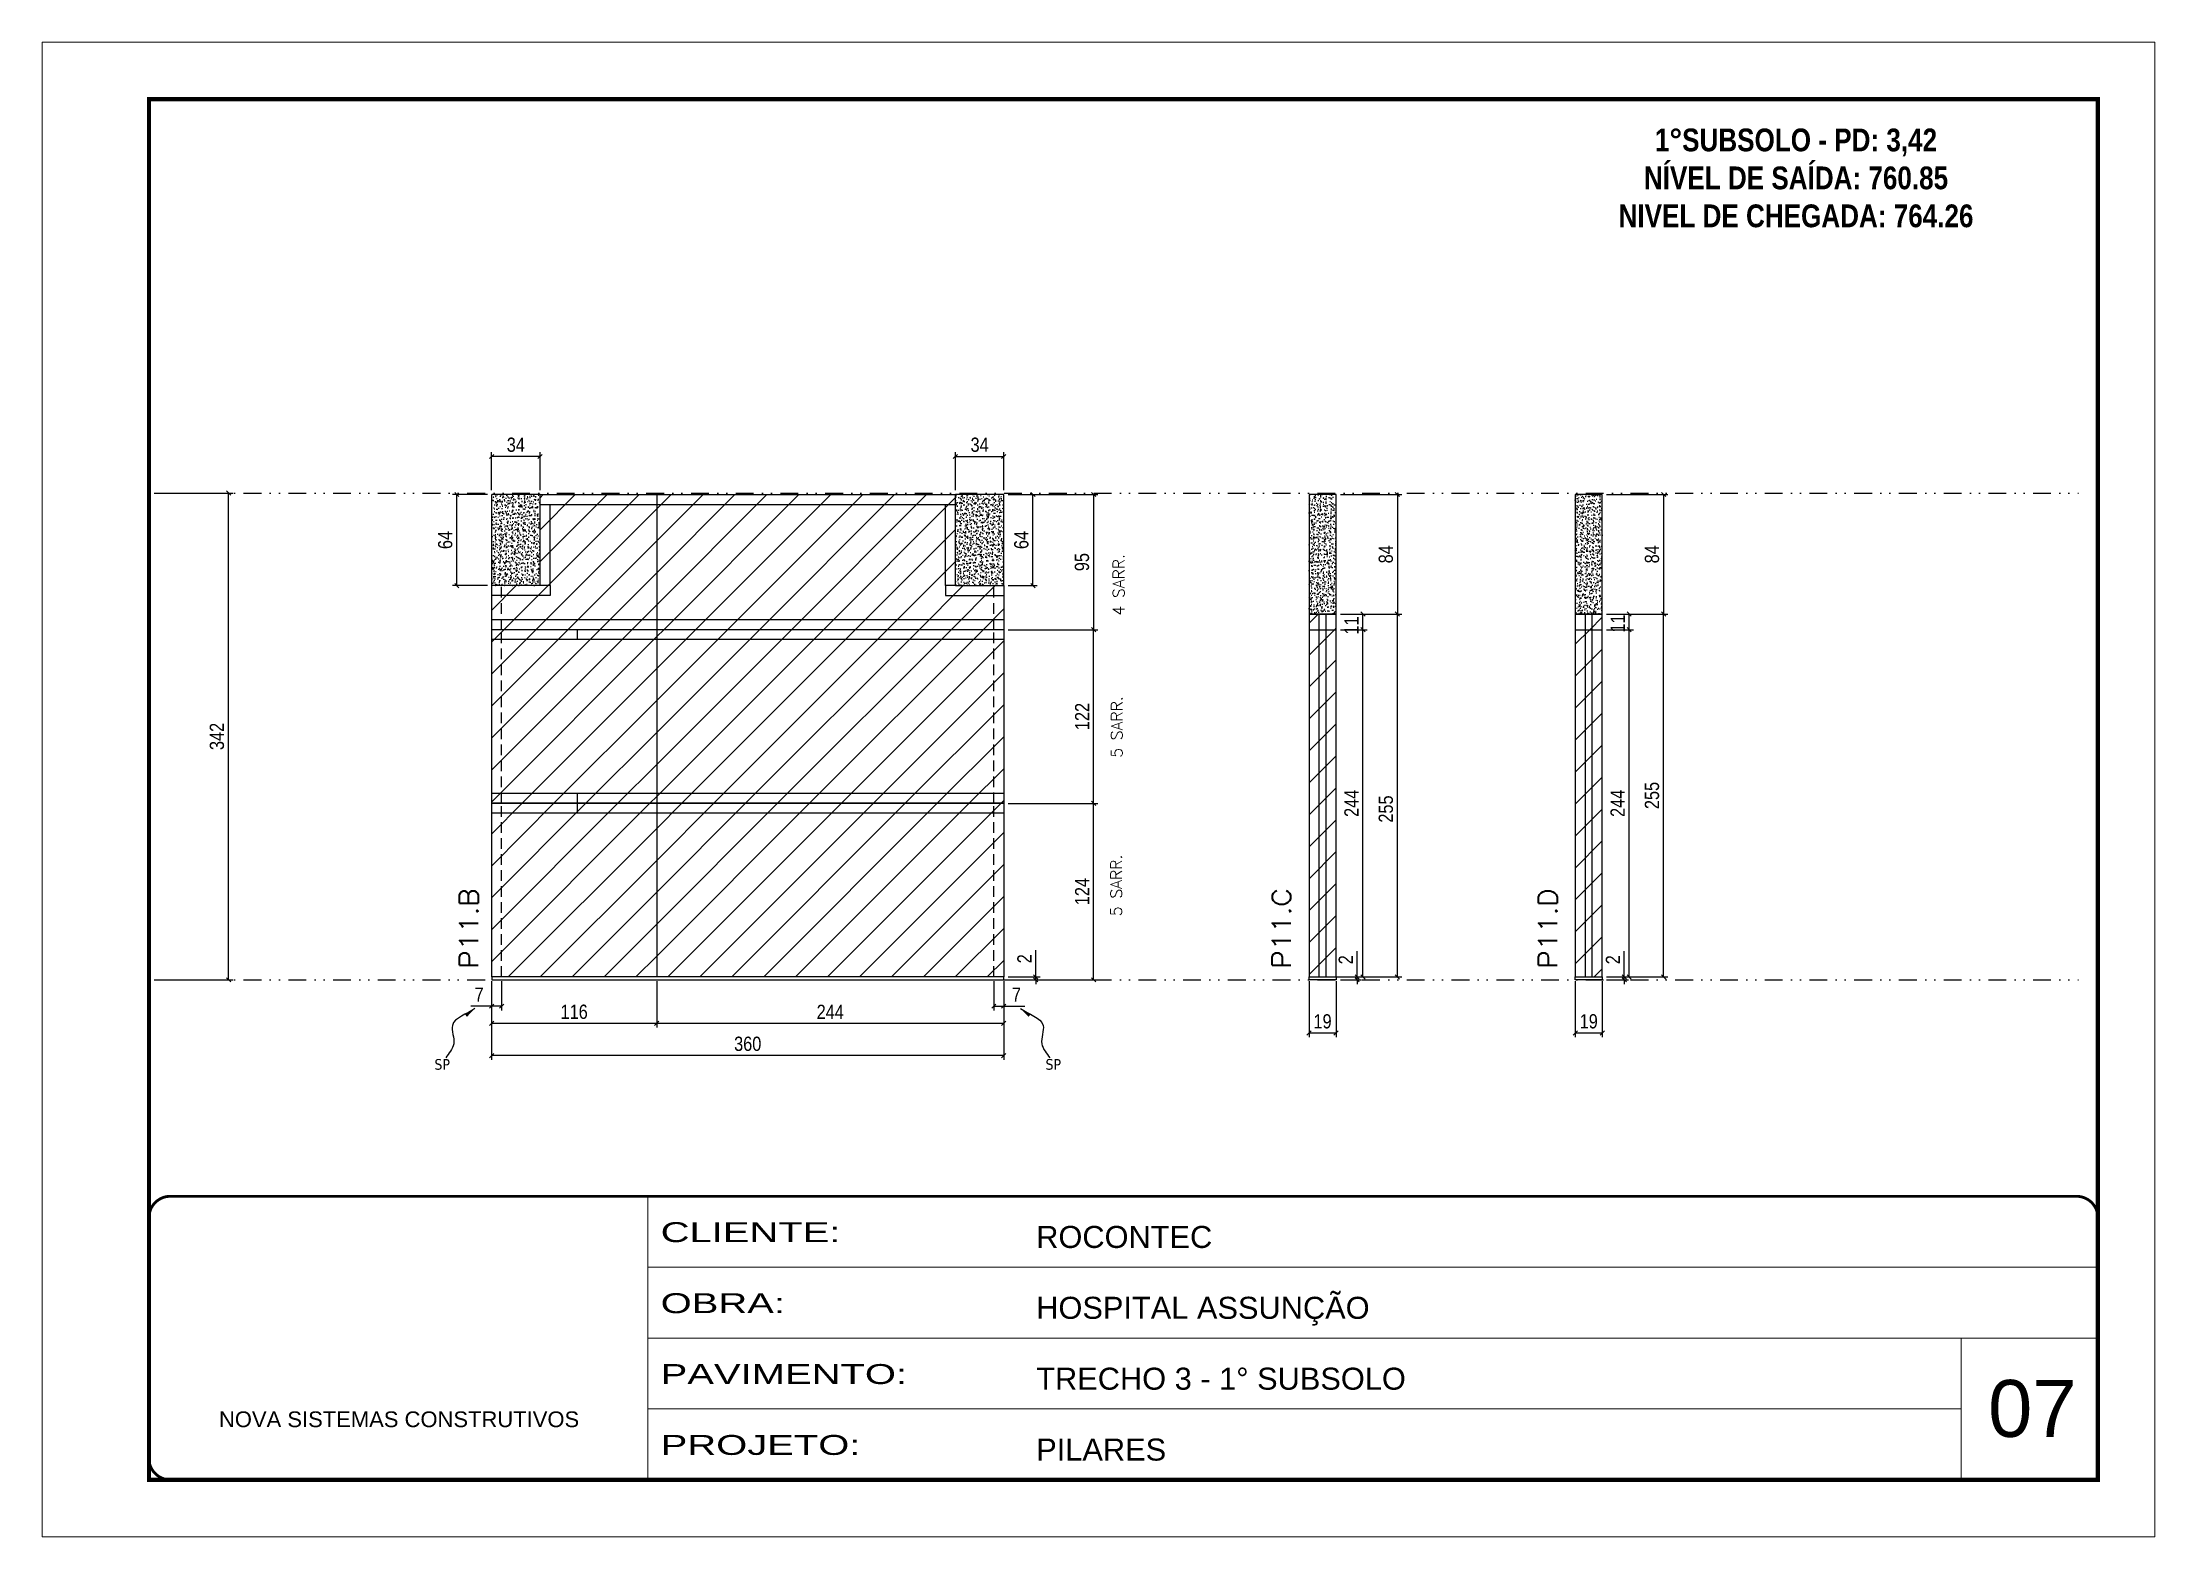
# Model space of a CAD drawing. Extents: x 2102 to 8383, y -13264 to 2718.
# Drawn here: x 5286 to 6771, y 519 to 1569 of the extents above; entities that cross this region are included whole.
import ezdxf

# ---------------------------------------------------------------- set-up
doc = ezdxf.new("R2010")
doc.units = 0
for name, pattern in [('CONTINUO', [0]), ('DASHED', [0.75, 0.5, -0.25]), ('DIVIDE2', [0.625, 0.25, -0.125, 0, -0.125, 0, -0.125]), ('HIDDEN', [0.375, 0.25, -0.125])]:
    doc.linetypes.add(name, pattern=pattern)
for name, color, linetype, lineweight in [('CARIMBO', 255, 'Continuous', 9), ('Folhas', 255, 'Continuous', 9), ('Hachura', 251, 'Continuous', 9), ('SARRAFO DE PRESSAO', 251, 'DASHED', 9), ('Texto Seção', 7, 'Continuous', 15)]:
    doc.layers.add(name, color=color, linetype=linetype, lineweight=lineweight)
for name, color, linetype in [('COTA', 241, 'Continuous'), ('cotas', 4, 'Continuous'), ('NOMENCLATURA', 7, 'Continuous'), ('Nível', 160, 'Continuous'), ('Painéis', 200, 'Continuous'), ('SARR_2.2x7', 40, 'Continuous'), ('Sarrafo de Pressão', 42, 'HIDDEN'), ('texto', 7, 'Continuous')]:
    doc.layers.add(name, color=color, linetype=linetype)
doc.styles.add('ARIAL', font='arial.ttf')
doc.styles.add('COTA TECNICA', font='techl___.ttf', dxfattribs={"height": 10})
doc.styles.add('COTA TECNICA-50', font='techl___.ttf', dxfattribs={"height": 10})
doc.styles.add('REGUA-120', font='ROMANS.shx', dxfattribs={"height": 15})
doc.styles.add('ROMANC', font='techb___.ttf', dxfattribs={"height": 2.5})
doc.styles.add('ROMANS', font='romans.shx')
doc.styles.get("Standard").update_dxf_attribs({"font": 'arial.ttf'})
doc.styles.add('Tecnologia', font='')
doc.styles.get('Tecnologia').set_extended_font_data('Forgotten Futurist')
doc.dimstyles.new('COTA PAINEL-50', dxfattribs={"dimtxt": 10, "dimasz": 3, "dimexe": 3, "dimexo": 3, "dimgap": 3, "dimtad": 1, "dimdec": 1, "dimzin": 12, "dimdsep": 46, "dimtxsty": 'COTA TECNICA-50', "dimblk1": 'OBLIQUE', "dimblk2": 'OBLIQUE', "dimsah": 1, "dimcen": 0.9, "dimclrd": 4, "dimclre": 4, "dimclrt": 240, "dimadec": 1, "dimazin": 3, "dimtfac": 1, "dimtdec": 1, "dimtmove": 0, "dimatfit": 3, "dimfxl": 1, "dimtolj": 1, "dimtzin": 12, "dimarcsym": 0})
doc.dimstyles.new('PAINEL', dxfattribs={"dimtxt": 10, "dimasz": 3, "dimexe": 3, "dimexo": 3, "dimgap": 3, "dimtad": 1, "dimdec": 1, "dimzin": 12, "dimdsep": 46, "dimtxsty": 'COTA TECNICA', "dimblk1": 'OBLIQUE', "dimblk2": 'OBLIQUE', "dimsah": 1, "dimcen": 0.9, "dimclrd": 4, "dimclre": 4, "dimclrt": 240, "dimadec": 1, "dimazin": 3, "dimtfac": 1, "dimtdec": 1, "dimtmove": 0, "dimatfit": 3, "dimfxl": 1, "dimtolj": 1, "dimtzin": 12, "dimarcsym": 0})
doc.dimstyles.get("Standard").update_dxf_attribs({"dimtxt": 0.18, "dimasz": 0.18, "dimexe": 0.18, "dimexo": 0.0625, "dimgap": 0.09, "dimtad": 0, "dimtih": 1, "dimtoh": 1, "dimdec": 4, "dimzin": 0, "dimdsep": 46, "dimtxsty": 'Standard', "dimcen": 0.09, "dimadec": 0, "dimazin": 0, "dimtfac": 1, "dimtdec": 4, "dimtofl": 0, "dimtmove": 0, "dimatfit": 3, "dimfxl": 1, "dimtolj": 1, "dimtzin": 0, "dimarcsym": 0})
pattern_1 = [(45, (-126918.716, -32522.603), (-11.2253202, 11.2253202), [])]
pattern_2 = [(50, (-126932.216, -32527.6026), (5.46554007, -0.47817257), [0.5715, -6.2865]), (355, (-126932.216, -32527.6026), (-1.05730264, 5.73170536), [0.4572, -5.02921753]), (100.4514447, (-126931.7604, -32527.6424), (4.40823741, 5.25353256), [0.48570026, -5.34270734]), (46.1842, (-126932.216, -32526.0786), (8.13237123, -1.26126984), [0.85725, -9.42975]), (96.6355576, (-126931.538, -32526.184), (7.122124, 7.42278374), [0.7285507, -8.01406824]), (351.184151, (-126932.216, -32526.079), (7.122124, 7.42278374), [0.685799, -7.54379196]), (21, (-126931.454, -32526.4596), (4.54843174, -3.06795595), [0.5715, -6.2865]), (326, (-126931.454, -32526.4596), (1.85406085, 5.52563898), [0.4572, -5.0292]), (71.451445, (-126931.075, -32526.715), (6.40249258, 2.45768307), [0.48570026, -5.34269813]), (37.5, (-126932.2158, -32527.6026), (0.092658098, 2.536651166), [0, -4.96824, 0, -5.1054, 0, -5.04825]), (7.5, (-126932.2158, -32527.6026), (2.004589875, 3.005417245), [0, -2.91084, 0, -4.85394, 0, -1.92405]), (327.5, (-126933.915, -32527.6026), (4.067717855, -0.17186232), [0, -1.905, 0, -5.9436, 0, -7.8867]), (317.5, (-126934.677, -32527.6026), (4.44387544, 0.76279473), [0, -2.4765, 0, -3.94716, 0, -5.6007])]

msp = doc.modelspace()

# ---------------------------------------------------------------- texts
at = {"layer": 'CARIMBO', "style": 'ARIAL'}
msp.add_text('07', height=40, dxfattribs=at).set_placement((6653.64, 589.17))
at = {"layer": 'NOMENCLATURA', "color": 2, "insert": (6518.61, 1535.09), "char_height": 16, "attachment_point": 2, "style": 'ROMANC'}
msp.add_mtext_dynamic_manual_height_columns('\\P1°SUBSOLO - PD: 3,42\\PNÍVEL DE SAÍDA: 760.85\\PNIVEL DE CHEGADA: 764.26', width=300.2766, gutter_width=1, heights=[0], dxfattribs=at)
at = {"layer": 'texto', "color": 0, "char_height": 7.5, "attachment_point": 5}
for insert in [(5566.94, 850.82), (5996.5, 850.82)]:
    msp.add_mtext('{\\fTahoma|b0|i0|c0|p34;\\C4;SP}', dxfattribs=dict(at, insert=insert))
at = {"layer": 'Texto Seção', "linetype": 'Continuous', "style": 'ROMANS'}
for s, p in [('4 SARR.', (6046.45, 1166.25)), ('5 SARR.', (6045.14, 1066.34)), ('5 SARR.', (6044.73, 955.02))]:
    msp.add_text(s, height=8, rotation=90, dxfattribs=at).set_placement(p)
at = {"layer": 'Texto Seção', "style": 'REGUA-120', "width": 1.1}
for s, p in [('P11.B', (5592.13, 918.21)), ('P11.C', (6163.48, 918.21)), ('P11.D', (6350.64, 918.21))]:
    msp.add_text(s, height=13, rotation=90, dxfattribs=at).set_placement(p)

# ---------------------------------------------------------------- blocks, each defined once
blk = doc.blocks.new('9999999999')
at = {"color": 30, "linetype": 'CONTINUO'}
for p, q in [((98564.6, 34230.2), (98564.6, 34429.4)), ((98564.6, 34379.6), (99584, 34379.6)), ((98564.6, 34329.8), (99488, 34329.8)), ((99584, 34329.8), (99488, 34329.8)), ((99488, 34329.8), (99488, 34230.2)), ((98564.6, 34280), (99488, 34280))]:
    blk.add_line(p, q, dxfattribs=at)
at = {"color": 30, "linetype": 'CONTINUO', "const_width": 2}
blk.add_lwpolyline([(99584, 34230.2), (99584, 34414.4, 0.414214), (99569, 34429.4), (98229, 34429.4, 0.414214), (98214, 34414.4), (98214, 34245.2, 0.414214), (98229, 34230.2), (99584, 34230.2)], format="xyb", dxfattribs=at)
at = {"layer": 'Folhas'}
blk.add_lwpolyline([(98139, 34190.2), (99624, 34190.2), (99624, 35240.2), (98139, 35240.2)], close=True, dxfattribs=at)
at = {"layer": 'Folhas', "color": 30, "const_width": 3}
blk.add_lwpolyline([(98214, 34230.2), (99584, 34230.2), (99584, 35200.2), (98214, 35200.2)], close=True, dxfattribs=at)
at = {"color": 7, "linetype": 'Continuous', "ltscale": 5, "style": 'ARIAL'}
for s, height, p in [('ROCONTEC', 15.48, (98837.7, 34393.1)), ('HOSPITAL ASSUNÇÃO', 15.483, (98837.7, 34343.3)), ('TRECHO 3 - 1° SUBSOLO', 15.483, (98837.7, 34293.5)), ('NOVA SISTEMAS CONSTRUTIVOS', 11.059, (98263.2, 34267.2)), ('PILARES', 15.48, (98837.7, 34243.7))]:
    blk.add_text(s, height=height, dxfattribs=at).set_placement(p)
at = {"layer": 'Folhas', "color": 7, "style": 'Tecnologia', "width": 1.5}
for s, p in [('CLIENTE:', (98573.7, 34397.2)), ('OBRA:', (98573.7, 34347.3)), ('PAVIMENTO:', (98573.7, 34297.5)), ('PROJETO:', (98573.7, 34247.7))]:
    blk.add_text(s, height=14, dxfattribs=at).set_placement(p)
blk = doc.blocks.new('_Oblique')
at = {"color": 0, "linetype": 'ByBlock', "lineweight": -2}
blk.add_line((-0.5, -0.5), (0.5, 0.5), dxfattribs=at)
blk = doc.blocks.new('*D102')
at = {"layer": 'COTA', "color": 4, "lineweight": -2, "transparency": 16777216}
for p, q in [((6176.3, 909.3), (6176.3, 870)), ((6195.3, 909.3), (6195.3, 870)), ((6176.3, 873), (6195.3, 873))]:
    blk.add_line(p, q, dxfattribs=at)
at = {"layer": 'Defpoints', "color": 0, "transparency": 16777216}
for p in [(6176.3, 912.3), (6195.3, 912.3), (6195.3, 873)]:
    blk.add_point(p, dxfattribs=at)
at = {"layer": 'COTA', "color": 4, "lineweight": -2, "transparency": 16777216, "xscale": 3, "yscale": 3, "zscale": 3, "rotation": 180}
blk.add_blockref('_Oblique', (6176.3, 873), dxfattribs=at)
at = {"layer": 'COTA', "color": 4, "lineweight": -2, "transparency": 16777216, "xscale": 3, "yscale": 3, "zscale": 3}
blk.add_blockref('_Oblique', (6195.3, 873), dxfattribs=at)
at = {"layer": 'COTA', "color": 240, "transparency": 16777216, "insert": (6185.8, 881.1), "char_height": 10, "attachment_point": 5, "style": 'COTA TECNICA'}
blk.add_mtext('\\A1;19', dxfattribs=at)
blk = doc.blocks.new('*D103')
at = {"layer": 'COTA', "color": 4, "lineweight": -2, "transparency": 16777216}
for p, q in [((6210.1, 912.3), (6210.1, 930.4)), ((6198.3, 912.3), (6213.1, 912.3)), ((6198.3, 910.3), (6213.1, 910.3)), ((6210.1, 910.3), (6210.1, 912.3)), ((6210.1, 910.3), (6210.1, 907.3))]:
    blk.add_line(p, q, dxfattribs=at)
at = {"layer": 'Defpoints', "color": 0, "transparency": 16777216}
for p in [(6195.3, 912.3), (6195.3, 910.3), (6210.1, 912.3)]:
    blk.add_point(p, dxfattribs=at)
at = {"layer": 'COTA', "color": 4, "lineweight": -2, "transparency": 16777216, "xscale": 3, "yscale": 3, "zscale": 3}
for p, rotation in [((6210.1, 912.3), 270), ((6210.1, 910.3), 90)]:
    blk.add_blockref('_Oblique', p, dxfattribs=dict(at, rotation=rotation))
at = {"layer": 'COTA', "color": 240, "transparency": 16777216, "insert": (6202.1, 924.4), "char_height": 10, "attachment_point": 5, "rotation": 90, "style": 'COTA TECNICA-50'}
blk.add_mtext('\\A1;2', dxfattribs=at)
blk = doc.blocks.new('*D933')
at = {"layer": 'COTA', "color": 4, "linetype": 'ByBlock', "lineweight": -2, "transparency": 16777216}
for p, q in [((6198.3, 1251.3), (6241.4, 1251.3)), ((6238.4, 1251.3), (6238.4, 1167.3)), ((6198.3, 1167.3), (6241.4, 1167.3))]:
    blk.add_line(p, q, dxfattribs=at)
at = {"layer": 'Defpoints', "color": 0, "linetype": 'ByBlock', "transparency": 16777216}
for p in [(6195.3, 1251.3), (6195.3, 1167.3), (6238.4, 1167.3)]:
    blk.add_point(p, dxfattribs=at)
at = {"layer": 'COTA', "color": 4, "linetype": 'ByBlock', "lineweight": -2, "transparency": 16777216, "xscale": 3, "yscale": 3, "zscale": 3}
for p, rotation in [((6238.4, 1251.3), 90), ((6238.4, 1167.3), 270)]:
    blk.add_blockref('_Oblique', p, dxfattribs=dict(at, rotation=rotation))
at = {"layer": 'COTA', "color": 240, "linetype": 'ByBlock', "transparency": 16777216, "insert": (6230.3, 1209.3), "char_height": 10, "attachment_point": 5, "rotation": 90, "style": 'COTA TECNICA'}
blk.add_mtext('\\A1;84', dxfattribs=at)
blk = doc.blocks.new('*D934')
at = {"layer": 'COTA', "color": 4, "linetype": 'ByBlock', "lineweight": -2, "transparency": 16777216}
for p, q in [((6198.3, 1167.3), (6241.4, 1167.3)), ((6238.4, 912.3), (6238.4, 1167.3)), ((6198.3, 912.3), (6241.4, 912.3))]:
    blk.add_line(p, q, dxfattribs=at)
at = {"layer": 'Defpoints', "color": 0, "linetype": 'ByBlock', "transparency": 16777216}
for p in [(6195.3, 1167.3), (6238.4, 1167.3), (6195.3, 912.3)]:
    blk.add_point(p, dxfattribs=at)
at = {"layer": 'COTA', "color": 4, "linetype": 'ByBlock', "lineweight": -2, "transparency": 16777216, "xscale": 3, "yscale": 3, "zscale": 3}
for p, rotation in [((6238.4, 1167.3), 90), ((6238.4, 912.3), 270)]:
    blk.add_blockref('_Oblique', p, dxfattribs=dict(at, rotation=rotation))
at = {"layer": 'COTA', "color": 240, "linetype": 'ByBlock', "transparency": 16777216, "insert": (6230.3, 1030.3), "char_height": 10, "attachment_point": 5, "rotation": 90, "style": 'COTA TECNICA'}
blk.add_mtext('\\A1;255', dxfattribs=at)
blk = doc.blocks.new('*D110')
at = {"layer": 'COTA', "color": 4, "lineweight": -2, "transparency": 16777216}
for p, q in [((6363.4, 909.3), (6363.4, 870)), ((6382.4, 909.3), (6382.4, 870)), ((6363.4, 873), (6382.4, 873))]:
    blk.add_line(p, q, dxfattribs=at)
at = {"layer": 'Defpoints', "color": 0, "transparency": 16777216}
for p in [(6363.4, 912.3), (6382.4, 912.3), (6382.4, 873)]:
    blk.add_point(p, dxfattribs=at)
at = {"layer": 'COTA', "color": 4, "lineweight": -2, "transparency": 16777216, "xscale": 3, "yscale": 3, "zscale": 3, "rotation": 180}
blk.add_blockref('_Oblique', (6363.4, 873), dxfattribs=at)
at = {"layer": 'COTA', "color": 4, "lineweight": -2, "transparency": 16777216, "xscale": 3, "yscale": 3, "zscale": 3}
blk.add_blockref('_Oblique', (6382.4, 873), dxfattribs=at)
at = {"layer": 'COTA', "color": 240, "transparency": 16777216, "insert": (6372.9, 881.1), "char_height": 10, "attachment_point": 5, "style": 'COTA TECNICA'}
blk.add_mtext('\\A1;19', dxfattribs=at)
blk = doc.blocks.new('*D111')
at = {"layer": 'COTA', "color": 4, "lineweight": -2, "transparency": 16777216}
for p, q in [((6397.9, 912.3), (6397.9, 930.4)), ((6385.4, 912.3), (6400.9, 912.3)), ((6385.4, 910.3), (6400.9, 910.3)), ((6397.9, 910.3), (6397.9, 912.3)), ((6397.9, 910.3), (6397.9, 907.3))]:
    blk.add_line(p, q, dxfattribs=at)
at = {"layer": 'Defpoints', "color": 0, "transparency": 16777216}
for p in [(6382.4, 912.3), (6382.4, 910.3), (6397.9, 912.3)]:
    blk.add_point(p, dxfattribs=at)
at = {"layer": 'COTA', "color": 4, "lineweight": -2, "transparency": 16777216, "xscale": 3, "yscale": 3, "zscale": 3}
for p, rotation in [((6397.9, 912.3), 270), ((6397.9, 910.3), 90)]:
    blk.add_blockref('_Oblique', p, dxfattribs=dict(at, rotation=rotation))
at = {"layer": 'COTA', "color": 240, "transparency": 16777216, "insert": (6389.9, 924.4), "char_height": 10, "attachment_point": 5, "rotation": 90, "style": 'COTA TECNICA-50'}
blk.add_mtext('\\A1;2', dxfattribs=at)
blk = doc.blocks.new('*D936')
at = {"layer": 'COTA', "color": 4, "linetype": 'ByBlock', "lineweight": -2, "transparency": 16777216}
for p, q in [((6385.4, 1251.3), (6428.5, 1251.3)), ((6425.5, 1251.3), (6425.5, 1167.3)), ((6385.4, 1167.3), (6428.5, 1167.3))]:
    blk.add_line(p, q, dxfattribs=at)
at = {"layer": 'Defpoints', "color": 0, "linetype": 'ByBlock', "transparency": 16777216}
for p in [(6382.4, 1251.3), (6382.4, 1167.3), (6425.5, 1167.3)]:
    blk.add_point(p, dxfattribs=at)
at = {"layer": 'COTA', "color": 4, "linetype": 'ByBlock', "lineweight": -2, "transparency": 16777216, "xscale": 3, "yscale": 3, "zscale": 3}
for p, rotation in [((6425.5, 1251.3), 90), ((6425.5, 1167.3), 270)]:
    blk.add_blockref('_Oblique', p, dxfattribs=dict(at, rotation=rotation))
at = {"layer": 'COTA', "color": 240, "linetype": 'ByBlock', "transparency": 16777216, "insert": (6417.4, 1209.3), "char_height": 10, "attachment_point": 5, "rotation": 90, "style": 'COTA TECNICA'}
blk.add_mtext('\\A1;84', dxfattribs=at)
blk = doc.blocks.new('*D937')
at = {"layer": 'COTA', "color": 4, "linetype": 'ByBlock', "lineweight": -2, "transparency": 16777216}
for p, q in [((6385.4, 1167.3), (6428.5, 1167.3)), ((6425.5, 912.3), (6425.5, 1167.3)), ((6385.4, 912.3), (6428.5, 912.3))]:
    blk.add_line(p, q, dxfattribs=at)
at = {"layer": 'Defpoints', "color": 0, "linetype": 'ByBlock', "transparency": 16777216}
for p in [(6382.4, 1167.3), (6425.5, 1167.3), (6382.4, 912.3)]:
    blk.add_point(p, dxfattribs=at)
at = {"layer": 'COTA', "color": 4, "linetype": 'ByBlock', "lineweight": -2, "transparency": 16777216, "xscale": 3, "yscale": 3, "zscale": 3}
for p, rotation in [((6425.5, 1167.3), 90), ((6425.5, 912.3), 270)]:
    blk.add_blockref('_Oblique', p, dxfattribs=dict(at, rotation=rotation))
at = {"layer": 'COTA', "color": 240, "linetype": 'ByBlock', "transparency": 16777216, "insert": (6417.4, 1039.8), "char_height": 10, "attachment_point": 5, "rotation": 90, "style": 'COTA TECNICA'}
blk.add_mtext('\\A1;255', dxfattribs=at)
blk = doc.blocks.new('*D938')
at = {"layer": 'COTA', "color": 4, "linetype": 'ByBlock', "lineweight": -2, "transparency": 16777216}
for p, q in [((6198.3, 1156.3), (6217.2, 1156.3)), ((6214.2, 912.3), (6214.2, 1156.3)), ((6179.3, 912.3), (6217.2, 912.3))]:
    blk.add_line(p, q, dxfattribs=at)
at = {"layer": 'Defpoints', "color": 0, "linetype": 'ByBlock', "transparency": 16777216}
for p in [(6195.3, 1156.3), (6214.2, 1156.3), (6176.3, 912.3)]:
    blk.add_point(p, dxfattribs=at)
at = {"layer": 'COTA', "color": 4, "linetype": 'ByBlock', "lineweight": -2, "transparency": 16777216, "xscale": 3, "yscale": 3, "zscale": 3}
for p, rotation in [((6214.2, 1156.3), 90), ((6214.2, 912.3), 270)]:
    blk.add_blockref('_Oblique', p, dxfattribs=dict(at, rotation=rotation))
at = {"layer": 'COTA', "color": 240, "linetype": 'ByBlock', "transparency": 16777216, "insert": (6206.1, 1034.3), "char_height": 10, "attachment_point": 5, "rotation": 90, "style": 'COTA TECNICA'}
blk.add_mtext('\\A1;244', dxfattribs=at)
blk = doc.blocks.new('*D939')
at = {"layer": 'COTA', "color": 4, "linetype": 'ByBlock', "lineweight": -2, "transparency": 16777216}
for p, q in [((6198.3, 1167.3), (6217.2, 1167.3)), ((6214.2, 1156.3), (6214.2, 1167.3)), ((6198.3, 1156.3), (6217.2, 1156.3))]:
    blk.add_line(p, q, dxfattribs=at)
at = {"layer": 'Defpoints', "color": 0, "linetype": 'ByBlock', "transparency": 16777216}
for p in [(6195.3, 1167.3), (6214.2, 1167.3), (6195.3, 1156.3)]:
    blk.add_point(p, dxfattribs=at)
at = {"layer": 'COTA', "color": 4, "linetype": 'ByBlock', "lineweight": -2, "transparency": 16777216, "xscale": 3, "yscale": 3, "zscale": 3}
for p, rotation in [((6214.2, 1167.3), 90), ((6214.2, 1156.3), 270)]:
    blk.add_blockref('_Oblique', p, dxfattribs=dict(at, rotation=rotation))
at = {"layer": 'COTA', "color": 240, "linetype": 'ByBlock', "transparency": 16777216, "insert": (6206.1, 1159.3), "char_height": 10, "attachment_point": 5, "rotation": 90, "style": 'COTA TECNICA'}
blk.add_mtext('\\A1;11', dxfattribs=at)
blk = doc.blocks.new('*D940')
at = {"layer": 'COTA', "color": 4, "linetype": 'ByBlock', "lineweight": -2, "transparency": 16777216}
for p, q in [((6385.4, 1156.3), (6404.3, 1156.3)), ((6401.3, 912.3), (6401.3, 1156.3)), ((6385.4, 912.3), (6404.3, 912.3))]:
    blk.add_line(p, q, dxfattribs=at)
at = {"layer": 'Defpoints', "color": 0, "linetype": 'ByBlock', "transparency": 16777216}
for p in [(6382.4, 1156.3), (6401.3, 1156.3), (6382.4, 912.3)]:
    blk.add_point(p, dxfattribs=at)
at = {"layer": 'COTA', "color": 4, "linetype": 'ByBlock', "lineweight": -2, "transparency": 16777216, "xscale": 3, "yscale": 3, "zscale": 3}
for p, rotation in [((6401.3, 1156.3), 90), ((6401.3, 912.3), 270)]:
    blk.add_blockref('_Oblique', p, dxfattribs=dict(at, rotation=rotation))
at = {"layer": 'COTA', "color": 240, "linetype": 'ByBlock', "transparency": 16777216, "insert": (6393.2, 1034.3), "char_height": 10, "attachment_point": 5, "rotation": 90, "style": 'COTA TECNICA'}
blk.add_mtext('\\A1;244', dxfattribs=at)
blk = doc.blocks.new('*D941')
at = {"layer": 'COTA', "color": 4, "linetype": 'ByBlock', "lineweight": -2, "transparency": 16777216}
for p, q in [((6385.4, 1167.3), (6404.3, 1167.3)), ((6401.3, 1156.3), (6401.3, 1167.3)), ((6385.4, 1156.3), (6404.3, 1156.3))]:
    blk.add_line(p, q, dxfattribs=at)
at = {"layer": 'Defpoints', "color": 0, "linetype": 'ByBlock', "transparency": 16777216}
for p in [(6382.4, 1167.3), (6401.3, 1167.3), (6382.4, 1156.3)]:
    blk.add_point(p, dxfattribs=at)
at = {"layer": 'COTA', "color": 4, "linetype": 'ByBlock', "lineweight": -2, "transparency": 16777216, "xscale": 3, "yscale": 3, "zscale": 3}
for p, rotation in [((6401.3, 1167.3), 90), ((6401.3, 1156.3), 270)]:
    blk.add_blockref('_Oblique', p, dxfattribs=dict(at, rotation=rotation))
at = {"layer": 'COTA', "color": 240, "linetype": 'ByBlock', "transparency": 16777216, "insert": (6393.3, 1160.7), "char_height": 10, "attachment_point": 5, "rotation": 90, "style": 'COTA TECNICA'}
blk.add_mtext('\\A1;11', dxfattribs=at)
blk = doc.blocks.new('*D964')
at = {"layer": 'cotas', "color": 4, "linetype": 'ByBlock', "lineweight": -2, "transparency": 16777216}
for p, q in [((5367.5, 1252.3), (5419.8, 1252.3)), ((5416.8, 910.3), (5416.8, 1252.3)), ((5367.5, 910.3), (5419.8, 910.3))]:
    blk.add_line(p, q, dxfattribs=at)
at = {"layer": 'Defpoints', "color": 0, "linetype": 'ByBlock', "transparency": 16777216}
for p in [(5364.5, 1252.3), (5416.8, 1252.3), (5364.5, 910.3)]:
    blk.add_point(p, dxfattribs=at)
at = {"layer": 'cotas', "color": 4, "linetype": 'ByBlock', "lineweight": -2, "transparency": 16777216, "xscale": 3, "yscale": 3, "zscale": 3}
for p, rotation in [((5416.8, 1252.3), 90), ((5416.8, 910.3), 270)]:
    blk.add_blockref('_Oblique', p, dxfattribs=dict(at, rotation=rotation))
at = {"layer": 'cotas', "color": 240, "linetype": 'ByBlock', "transparency": 16777216, "insert": (5408.6, 1081.3), "char_height": 10, "attachment_point": 5, "rotation": 90, "style": 'COTA TECNICA'}
blk.add_mtext('\\A1;342', dxfattribs=at)
blk = doc.blocks.new('*D125')
at = {"layer": 'COTA', "color": 4, "lineweight": -2, "transparency": 16777216}
for p, q in [((5601.7, 909.3), (5601.7, 854.1)), ((5961.7, 909.3), (5961.7, 854.1)), ((5961.7, 857.1), (5601.7, 857.1))]:
    blk.add_line(p, q, dxfattribs=at)
at = {"layer": 'Defpoints', "color": 0, "transparency": 16777216}
for p in [(5601.7, 912.3), (5961.7, 912.3), (5601.7, 857.1)]:
    blk.add_point(p, dxfattribs=at)
at = {"layer": 'COTA', "color": 4, "lineweight": -2, "transparency": 16777216, "xscale": 3, "yscale": 3, "zscale": 3, "rotation": 180}
blk.add_blockref('_Oblique', (5601.7, 857.1), dxfattribs=at)
at = {"layer": 'COTA', "color": 4, "lineweight": -2, "transparency": 16777216, "xscale": 3, "yscale": 3, "zscale": 3}
blk.add_blockref('_Oblique', (5961.7, 857.1), dxfattribs=at)
at = {"layer": 'COTA', "color": 240, "transparency": 16777216, "insert": (5781.7, 865.3), "char_height": 10, "attachment_point": 5, "style": 'COTA TECNICA'}
blk.add_mtext('\\A1;360', dxfattribs=at)
blk = doc.blocks.new('*D126')
at = {"layer": 'COTA', "color": 4, "lineweight": -2, "transparency": 16777216}
for p, q in [((5954.7, 909.3), (5954.7, 888.8)), ((5961.7, 907.3), (5961.7, 888.8)), ((5954.7, 891.8), (5961.7, 891.8)), ((5961.7, 891.8), (5976.4, 891.8))]:
    blk.add_line(p, q, dxfattribs=at)
at = {"layer": 'Defpoints', "color": 0, "transparency": 16777216}
for p in [(5954.7, 912.3), (5961.7, 910.3), (5961.7, 891.8)]:
    blk.add_point(p, dxfattribs=at)
at = {"layer": 'COTA', "color": 4, "lineweight": -2, "transparency": 16777216, "xscale": 3, "yscale": 3, "zscale": 3, "rotation": 180}
blk.add_blockref('_Oblique', (5954.7, 891.8), dxfattribs=at)
at = {"layer": 'COTA', "color": 4, "lineweight": -2, "transparency": 16777216, "xscale": 3, "yscale": 3, "zscale": 3}
blk.add_blockref('_Oblique', (5961.7, 891.8), dxfattribs=at)
at = {"layer": 'COTA', "color": 240, "transparency": 16777216, "insert": (5970.6, 899.9), "char_height": 10, "attachment_point": 5, "style": 'COTA TECNICA-50'}
blk.add_mtext('\\A1;7', dxfattribs=at)
blk = doc.blocks.new('*D127')
at = {"layer": 'COTA', "color": 4, "lineweight": -2, "transparency": 16777216}
for p, q in [((5601.7, 907.3), (5601.7, 888.8)), ((5608.7, 909.3), (5608.7, 888.8)), ((5601.7, 891.8), (5587, 891.8)), ((5608.7, 891.8), (5601.7, 891.8))]:
    blk.add_line(p, q, dxfattribs=at)
at = {"layer": 'Defpoints', "color": 0, "transparency": 16777216}
for p in [(5601.7, 910.3), (5608.7, 912.3), (5601.7, 891.8)]:
    blk.add_point(p, dxfattribs=at)
at = {"layer": 'COTA', "color": 4, "lineweight": -2, "transparency": 16777216, "xscale": 3, "yscale": 3, "zscale": 3, "rotation": 180}
blk.add_blockref('_Oblique', (5601.7, 891.8), dxfattribs=at)
at = {"layer": 'COTA', "color": 4, "lineweight": -2, "transparency": 16777216, "xscale": 3, "yscale": 3, "zscale": 3}
blk.add_blockref('_Oblique', (5608.7, 891.8), dxfattribs=at)
at = {"layer": 'COTA', "color": 240, "transparency": 16777216, "insert": (5592.9, 899.9), "char_height": 10, "attachment_point": 5, "style": 'COTA TECNICA-50'}
blk.add_mtext('\\A1;7', dxfattribs=at)
blk = doc.blocks.new('*D128')
at = {"layer": 'COTA', "color": 4, "lineweight": -2, "transparency": 16777216}
for p, q in [((5964.7, 1034.3), (6027.8, 1034.3)), ((6024.8, 910.3), (6024.8, 1034.3)), ((5964.7, 910.3), (6027.8, 910.3))]:
    blk.add_line(p, q, dxfattribs=at)
at = {"layer": 'Defpoints', "color": 0, "transparency": 16777216}
for p in [(5961.7, 1034.3), (6024.8, 1034.3), (5961.7, 910.3)]:
    blk.add_point(p, dxfattribs=at)
at = {"layer": 'COTA', "color": 4, "lineweight": -2, "transparency": 16777216, "xscale": 3, "yscale": 3, "zscale": 3}
for p, rotation in [((6024.8, 1034.3), 90), ((6024.8, 910.3), 270)]:
    blk.add_blockref('_Oblique', p, dxfattribs=dict(at, rotation=rotation))
at = {"layer": 'COTA', "color": 240, "transparency": 16777216, "insert": (6016.8, 972.3), "char_height": 10, "attachment_point": 5, "rotation": 90, "style": 'COTA TECNICA-50'}
blk.add_mtext('\\A1;124', dxfattribs=at)
blk = doc.blocks.new('*D129')
at = {"layer": 'COTA', "color": 4, "lineweight": -2, "transparency": 16777216}
for p, q in [((5984.2, 912.3), (5984.2, 931.1)), ((5964.7, 912.3), (5987.2, 912.3)), ((5964.7, 910.3), (5987.2, 910.3)), ((5984.2, 910.3), (5984.2, 912.3)), ((5984.2, 910.3), (5984.2, 907.3))]:
    blk.add_line(p, q, dxfattribs=at)
at = {"layer": 'Defpoints', "color": 0, "transparency": 16777216}
for p in [(5961.7, 912.3), (5961.7, 910.3), (5984.2, 910.3)]:
    blk.add_point(p, dxfattribs=at)
at = {"layer": 'COTA', "color": 4, "lineweight": -2, "transparency": 16777216, "xscale": 3, "yscale": 3, "zscale": 3}
for p, rotation in [((5984.2, 912.3), 270), ((5984.2, 910.3), 90)]:
    blk.add_blockref('_Oblique', p, dxfattribs=dict(at, rotation=rotation))
at = {"layer": 'COTA', "color": 240, "transparency": 16777216, "insert": (5976.2, 925.1), "char_height": 10, "attachment_point": 5, "rotation": 90, "style": 'COTA TECNICA-50'}
blk.add_mtext('\\A1;2', dxfattribs=at)
blk = doc.blocks.new('*D130')
at = {"layer": 'COTA', "color": 4, "linetype": 'ByBlock', "lineweight": -2, "transparency": 16777216}
for p, q in [((5964.7, 1156.3), (6027.8, 1156.3)), ((6024.8, 1034.3), (6024.8, 1156.3)), ((5964.7, 1034.3), (6027.8, 1034.3))]:
    blk.add_line(p, q, dxfattribs=at)
at = {"layer": 'Defpoints', "color": 0, "linetype": 'ByBlock', "transparency": 16777216}
for p in [(5961.7, 1156.3), (6024.8, 1156.3), (5961.7, 1034.3)]:
    blk.add_point(p, dxfattribs=at)
at = {"layer": 'COTA', "color": 4, "linetype": 'ByBlock', "lineweight": -2, "transparency": 16777216, "xscale": 3, "yscale": 3, "zscale": 3}
for p, rotation in [((6024.8, 1156.3), 90), ((6024.8, 1034.3), 270)]:
    blk.add_blockref('_Oblique', p, dxfattribs=dict(at, rotation=rotation))
at = {"layer": 'COTA', "color": 240, "linetype": 'ByBlock', "transparency": 16777216, "insert": (6016.8, 1095.3), "char_height": 10, "attachment_point": 5, "rotation": 90, "style": 'COTA TECNICA'}
blk.add_mtext('\\A1;122', dxfattribs=at)
blk = doc.blocks.new('*D131')
at = {"layer": 'COTA', "color": 4, "linetype": 'ByBlock', "lineweight": -2, "transparency": 16777216}
for p, q in [((5964.7, 1251.3), (6027.8, 1251.3)), ((6024.8, 1251.3), (6024.8, 1156.3)), ((5964.7, 1156.3), (6027.8, 1156.3))]:
    blk.add_line(p, q, dxfattribs=at)
at = {"layer": 'Defpoints', "color": 0, "linetype": 'ByBlock', "transparency": 16777216}
for p in [(5961.7, 1251.3), (5961.7, 1156.3), (6024.8, 1156.3)]:
    blk.add_point(p, dxfattribs=at)
at = {"layer": 'COTA', "color": 4, "linetype": 'ByBlock', "lineweight": -2, "transparency": 16777216, "xscale": 3, "yscale": 3, "zscale": 3}
for p, rotation in [((6024.8, 1251.3), 90), ((6024.8, 1156.3), 270)]:
    blk.add_blockref('_Oblique', p, dxfattribs=dict(at, rotation=rotation))
at = {"layer": 'COTA', "color": 240, "linetype": 'ByBlock', "transparency": 16777216, "insert": (6016.7, 1203.8), "char_height": 10, "attachment_point": 5, "rotation": 90, "style": 'COTA TECNICA'}
blk.add_mtext('\\A1;95', dxfattribs=at)
blk = doc.blocks.new('*D965')
at = {"layer": 'COTA', "color": 4, "linetype": 'ByBlock', "lineweight": -2, "transparency": 16777216}
for p, q in [((5598.7, 1251.3), (5574.2, 1251.3)), ((5577.2, 1187.3), (5577.2, 1251.3)), ((5598.7, 1187.3), (5574.2, 1187.3))]:
    blk.add_line(p, q, dxfattribs=at)
at = {"layer": 'Defpoints', "color": 0, "linetype": 'ByBlock', "transparency": 16777216}
for p in [(5577.2, 1251.3), (5601.7, 1251.3), (5601.7, 1187.3)]:
    blk.add_point(p, dxfattribs=at)
at = {"layer": 'COTA', "color": 4, "linetype": 'ByBlock', "lineweight": -2, "transparency": 16777216, "xscale": 3, "yscale": 3, "zscale": 3}
for p, rotation in [((5577.2, 1251.3), 90), ((5577.2, 1187.3), 270)]:
    blk.add_blockref('_Oblique', p, dxfattribs=dict(at, rotation=rotation))
at = {"layer": 'COTA', "color": 240, "linetype": 'ByBlock', "transparency": 16777216, "insert": (5569.1, 1219.3), "char_height": 10, "attachment_point": 5, "rotation": 90, "style": 'COTA TECNICA'}
blk.add_mtext('\\A1;64', dxfattribs=at)
blk = doc.blocks.new('*D966')
at = {"layer": 'COTA', "color": 4, "linetype": 'ByBlock', "lineweight": -2, "transparency": 16777216}
for p, q in [((5964.7, 1251.3), (5985.2, 1251.3)), ((5982.2, 1187.3), (5982.2, 1251.3)), ((5964.7, 1187.3), (5985.2, 1187.3))]:
    blk.add_line(p, q, dxfattribs=at)
at = {"layer": 'Defpoints', "color": 0, "linetype": 'ByBlock', "transparency": 16777216}
for p in [(5961.7, 1251.3), (5982.2, 1251.3), (5961.7, 1187.3)]:
    blk.add_point(p, dxfattribs=at)
at = {"layer": 'COTA', "color": 4, "linetype": 'ByBlock', "lineweight": -2, "transparency": 16777216, "xscale": 3, "yscale": 3, "zscale": 3}
for p, rotation in [((5982.2, 1251.3), 90), ((5982.2, 1187.3), 270)]:
    blk.add_blockref('_Oblique', p, dxfattribs=dict(at, rotation=rotation))
at = {"layer": 'COTA', "color": 240, "linetype": 'ByBlock', "transparency": 16777216, "insert": (5974.1, 1219.3), "char_height": 10, "attachment_point": 5, "rotation": 90, "style": 'COTA TECNICA'}
blk.add_mtext('\\A1;64', dxfattribs=at)
blk = doc.blocks.new('*D967')
at = {"layer": 'COTA', "color": 4, "linetype": 'ByBlock', "lineweight": -2, "transparency": 16777216}
for p, q in [((5927.7, 1254.3), (5927.7, 1281)), ((5927.7, 1278), (5961.7, 1278)), ((5961.7, 1254.3), (5961.7, 1281))]:
    blk.add_line(p, q, dxfattribs=at)
at = {"layer": 'Defpoints', "color": 0, "linetype": 'ByBlock', "transparency": 16777216}
for p in [(5961.7, 1278), (5927.7, 1251.3), (5961.7, 1251.3)]:
    blk.add_point(p, dxfattribs=at)
at = {"layer": 'COTA', "color": 4, "linetype": 'ByBlock', "lineweight": -2, "transparency": 16777216, "xscale": 3, "yscale": 3, "zscale": 3, "rotation": 180}
blk.add_blockref('_Oblique', (5927.7, 1278), dxfattribs=at)
at = {"layer": 'COTA', "color": 4, "linetype": 'ByBlock', "lineweight": -2, "transparency": 16777216, "xscale": 3, "yscale": 3, "zscale": 3}
blk.add_blockref('_Oblique', (5961.7, 1278), dxfattribs=at)
at = {"layer": 'COTA', "color": 240, "linetype": 'ByBlock', "transparency": 16777216, "insert": (5944.7, 1286.2), "char_height": 10, "attachment_point": 5, "style": 'COTA TECNICA'}
blk.add_mtext('\\A1;34', dxfattribs=at)
blk = doc.blocks.new('*D132')
at = {"layer": 'COTA', "color": 4, "linetype": 'ByBlock', "lineweight": -2, "transparency": 16777216}
for p, q in [((5601.7, 1254.3), (5601.7, 1281)), ((5635.7, 1278), (5601.7, 1278)), ((5635.7, 1254.3), (5635.7, 1281))]:
    blk.add_line(p, q, dxfattribs=at)
at = {"layer": 'Defpoints', "color": 0, "linetype": 'ByBlock', "transparency": 16777216}
for p in [(5601.7, 1278), (5601.7, 1251.3), (5635.7, 1251.3)]:
    blk.add_point(p, dxfattribs=at)
at = {"layer": 'COTA', "color": 4, "linetype": 'ByBlock', "lineweight": -2, "transparency": 16777216, "xscale": 3, "yscale": 3, "zscale": 3, "rotation": 180}
blk.add_blockref('_Oblique', (5601.7, 1278), dxfattribs=at)
at = {"layer": 'COTA', "color": 4, "linetype": 'ByBlock', "lineweight": -2, "transparency": 16777216, "xscale": 3, "yscale": 3, "zscale": 3}
blk.add_blockref('_Oblique', (5635.7, 1278), dxfattribs=at)
at = {"layer": 'COTA', "color": 240, "linetype": 'ByBlock', "transparency": 16777216, "insert": (5618.7, 1286.2), "char_height": 10, "attachment_point": 5, "style": 'COTA TECNICA'}
blk.add_mtext('\\A1;34', dxfattribs=at)
blk = doc.blocks.new('*D968')
at = {"layer": 'COTA', "color": 4, "linetype": 'ByBlock', "lineweight": -2, "transparency": 16777216}
for p, q in [((5717.7, 909.3), (5717.7, 876.7)), ((5961.7, 909.3), (5961.7, 876.7)), ((5961.7, 879.7), (5717.7, 879.7))]:
    blk.add_line(p, q, dxfattribs=at)
at = {"layer": 'Defpoints', "color": 0, "linetype": 'ByBlock', "transparency": 16777216}
for p in [(5717.7, 912.3), (5961.7, 912.3), (5717.7, 879.7)]:
    blk.add_point(p, dxfattribs=at)
at = {"layer": 'COTA', "color": 4, "linetype": 'ByBlock', "lineweight": -2, "transparency": 16777216, "xscale": 3, "yscale": 3, "zscale": 3, "rotation": 180}
blk.add_blockref('_Oblique', (5717.7, 879.7), dxfattribs=at)
at = {"layer": 'COTA', "color": 4, "linetype": 'ByBlock', "lineweight": -2, "transparency": 16777216, "xscale": 3, "yscale": 3, "zscale": 3}
blk.add_blockref('_Oblique', (5961.7, 879.7), dxfattribs=at)
at = {"layer": 'COTA', "color": 240, "linetype": 'ByBlock', "transparency": 16777216, "insert": (5839.7, 887.8), "char_height": 10, "attachment_point": 5, "style": 'COTA TECNICA'}
blk.add_mtext('\\A1;244', dxfattribs=at)
blk = doc.blocks.new('*D969')
at = {"layer": 'COTA', "color": 4, "linetype": 'ByBlock', "lineweight": -2, "transparency": 16777216}
for p, q in [((5601.7, 907.3), (5601.7, 876.7)), ((5717.7, 909.3), (5717.7, 876.7)), ((5717.7, 879.7), (5601.7, 879.7))]:
    blk.add_line(p, q, dxfattribs=at)
at = {"layer": 'Defpoints', "color": 0, "linetype": 'ByBlock', "transparency": 16777216}
for p in [(5601.7, 910.3), (5717.7, 912.3), (5601.7, 879.7)]:
    blk.add_point(p, dxfattribs=at)
at = {"layer": 'COTA', "color": 4, "linetype": 'ByBlock', "lineweight": -2, "transparency": 16777216, "xscale": 3, "yscale": 3, "zscale": 3, "rotation": 180}
blk.add_blockref('_Oblique', (5601.7, 879.7), dxfattribs=at)
at = {"layer": 'COTA', "color": 4, "linetype": 'ByBlock', "lineweight": -2, "transparency": 16777216, "xscale": 3, "yscale": 3, "zscale": 3}
blk.add_blockref('_Oblique', (5717.7, 879.7), dxfattribs=at)
at = {"layer": 'COTA', "color": 240, "linetype": 'ByBlock', "transparency": 16777216, "insert": (5659.7, 887.8), "char_height": 10, "attachment_point": 5, "style": 'COTA TECNICA'}
blk.add_mtext('\\A1;116', dxfattribs=at)

# ---------------------------------------------------------------- dimensions: what is measured, and where the dimension line sits
at = {"layer": 'COTA', "linetype": 'ByBlock'}
for base, p1, p2, angle, picture, middle in [((5601.72, 1278), (5635.72, 1251.31), (5601.72, 1251.31), 180, '*D132', (5618.72, 1286.21)), ((5961.72, 1278), (5927.72, 1251.31), (5961.72, 1251.31), 180, '*D967', (5944.72, 1286.21)), ((6024.84, 1156.31), (5961.72, 1251.31), (5961.72, 1156.31), 90, '*D131', (6016.7, 1203.81)), ((5982.21, 1251.31), (5961.72, 1187.31), (5961.72, 1251.31), 90, '*D966', (5974.1, 1219.31)), ((6238.36, 1167.31), (6195.28, 1251.31), (6195.28, 1167.31), 90, '*D933', (6230.27, 1209.31)), ((6425.49, 1167.31), (6382.4, 1251.31), (6382.4, 1167.31), 90, '*D936', (6417.39, 1209.31)), ((6425.49, 1167.31), (6382.4, 912.31), (6382.4, 1167.31), 90, '*D937', (6417.38, 1039.81)), ((6214.18, 1156.31), (6176.28, 912.31), (6195.28, 1156.31), 90, '*D938', (6206.11, 1034.31)), ((6401.31, 1156.31), (6382.4, 912.31), (6382.4, 1156.31), 90, '*D940', (6393.24, 1034.31)), ((5717.72, 879.71), (5961.72, 912.31), (5717.72, 912.31), 180, '*D968', (5839.72, 887.79))]:
    dim = msp.add_linear_dim(base=base, p1=p1, p2=p2, angle=angle, dimstyle='PAINEL', dxfattribs=at)
    dim.commit()
    dim.dimension.update_dxf_attribs({"geometry": picture, "text_midpoint": middle})
for base, p1, p2, angle, picture, middle in [((5577.24, 1251.31), (5601.72, 1187.31), (5601.72, 1251.31), 90, '*D965', (5569.14, 1219.31)), ((6024.84, 1156.31), (5961.72, 1034.31), (5961.72, 1156.31), 90, '*D130', (6016.78, 1095.31)), ((5601.72, 879.71), (5717.72, 912.31), (5601.72, 910.31), 180, '*D969', (5659.72, 887.82))]:
    dim = msp.add_linear_dim(base=base, p1=p1, p2=p2, angle=angle, dimstyle='PAINEL', override={"dimtmove": 1}, dxfattribs=at)
    dim.commit()
    dim.dimension.update_dxf_attribs({"geometry": picture, "text_midpoint": middle})
dim = msp.add_linear_dim(base=(6238.36, 1167.31), p1=(6195.28, 912.31), p2=(6195.28, 1167.31), angle=90, dimstyle='PAINEL', dxfattribs=at)
dim.commit()
dim.dimension.update_dxf_attribs({"geometry": '*D934', "text_midpoint": (6238.36, 1030.31), "dimtype": 160})
for base, p1, p2, picture, middle in [((6214.18, 1167.31), (6195.28, 1156.31), (6195.28, 1167.31), '*D939', (6214.18, 1159.31)), ((6401.31, 1167.31), (6382.4, 1156.31), (6382.4, 1167.31), '*D941', (6401.31, 1160.66))]:
    dim = msp.add_linear_dim(base=base, p1=p1, p2=p2, angle=90, dimstyle='PAINEL', override={"dimtmove": 1}, dxfattribs=at)
    dim.commit()
    dim.dimension.update_dxf_attribs({"geometry": picture, "text_midpoint": middle, "dimtype": 160})
at = {"layer": 'COTA'}
for base, p1, p2, angle, picture, middle in [((6024.84, 1034.31), (5961.72, 910.31), (5961.72, 1034.31), 90, '*D128', (6016.77, 972.31)), ((5601.72, 891.8), (5608.72, 912.31), (5601.72, 910.31), 180, '*D127', (5592.85, 899.87))]:
    dim = msp.add_linear_dim(base=base, p1=p1, p2=p2, angle=angle, dimstyle='COTA PAINEL-50', dxfattribs=at)
    dim.commit()
    dim.dimension.update_dxf_attribs({"geometry": picture, "text_midpoint": middle})
for base, p1, p2, picture, middle in [((5984.24, 910.31), (5961.72, 912.31), (5961.72, 910.31), '*D129', (5984.24, 925.06)), ((6210.09, 912.31), (6195.28, 910.31), (6195.28, 912.31), '*D103', (6210.09, 924.37)), ((6397.89, 912.31), (6382.4, 910.31), (6382.4, 912.31), '*D111', (6397.89, 924.37))]:
    dim = msp.add_linear_dim(base=base, p1=p1, p2=p2, angle=90, dimstyle='COTA PAINEL-50', dxfattribs=at)
    dim.commit()
    dim.dimension.update_dxf_attribs({"geometry": picture, "text_midpoint": middle, "dimtype": 160})
dim = msp.add_linear_dim(base=(5601.72, 857.12), p1=(5961.72, 912.31), p2=(5601.72, 912.31), angle=180, dimstyle='PAINEL', override={"dimarcsym": 2}, dxfattribs=at)
dim.commit()
dim.dimension.update_dxf_attribs({"geometry": '*D125', "text_midpoint": (5781.72, 865.34)})
dim = msp.add_linear_dim(base=(5961.72, 891.8), p1=(5954.72, 912.31), p2=(5961.72, 910.31), dimstyle='COTA PAINEL-50', dxfattribs=at)
dim.commit()
dim.dimension.update_dxf_attribs({"geometry": '*D126', "text_midpoint": (5970.58, 899.87)})
for base, p1, p2, picture, middle in [((6195.28, 872.96), (6176.28, 912.31), (6195.28, 912.31), '*D102', (6185.78, 881.05)), ((6382.4, 872.96), (6363.4, 912.31), (6382.4, 912.31), '*D110', (6372.9, 881.05))]:
    dim = msp.add_linear_dim(base=base, p1=p1, p2=p2, dimstyle='PAINEL', override={"dimarcsym": 2}, dxfattribs=at)
    dim.commit()
    dim.dimension.update_dxf_attribs({"geometry": picture, "text_midpoint": middle})
at = {"layer": 'cotas', "linetype": 'ByBlock'}
dim = msp.add_linear_dim(base=(5416.79, 1252.31), p1=(5364.45, 910.31), p2=(5364.45, 1252.31), angle=90, dimstyle='PAINEL', dxfattribs=at)
dim.commit()
dim.dimension.update_dxf_attribs({"geometry": '*D964', "text_midpoint": (5408.57, 1081.31)})

# ---------------------------------------------------------------- hatches: boundary and pattern name
at = {"layer": 'COTA', "linetype": 'ByBlock'}
h = msp.add_hatch(dxfattribs=at)
h.set_pattern_fill('AR-CONC', color=256, scale=0.03)
h.set_pattern_definition(pattern_2)
h.paths.add_polyline_path([(5601.72, 1187.31), (5635.72, 1187.31), (5635.72, 1251.31), (5601.72, 1251.31)])
h = msp.add_hatch(dxfattribs=at)
h.set_pattern_fill('AR-CONC', color=256, scale=0.03)
h.set_pattern_definition(pattern_2)
h.paths.add_polyline_path([(5961.72, 1251.31), (5927.72, 1251.31), (5927.72, 1187.31), (5961.72, 1187.31)])
h = msp.add_hatch(dxfattribs=at)
h.set_pattern_fill('AR-CONC', color=256, scale=0.03)
h.set_pattern_definition([(50, (-125495.3014, -32558.6026), (5.46554007, -0.47817257), [0.5715, -6.2865]), (355, (-125495.3014, -32558.6026), (-1.05730264, 5.73170536), [0.4572, -5.02921753]), (100.4514447, (-125494.846, -32558.6424), (4.40823741, 5.25353256), [0.48570026, -5.34270734]), (46.1842, (-125495.3014, -32557.0786), (8.13237123, -1.26126984), [0.85725, -9.42975]), (96.6355576, (-125494.624, -32557.184), (7.122124, 7.42278374), [0.7285507, -8.01406824]), (351.184151, (-125495.3014, -32557.079), (7.122124, 7.42278374), [0.685799, -7.54379196]), (21, (-125494.5394, -32557.4596), (4.54843174, -3.06795595), [0.5715, -6.2865]), (326, (-125494.5394, -32557.4596), (1.85406085, 5.52563898), [0.4572, -5.0292]), (71.451445, (-125494.1604, -32557.715), (6.40249258, 2.45768307), [0.48570026, -5.34269813]), (37.5, (-125495.3014, -32558.6026), (0.092658098, 2.536651166), [0, -4.96824, 0, -5.1054, 0, -5.04825]), (7.5, (-125495.3014, -32558.6026), (2.004589875, 3.005417245), [0, -2.91084, 0, -4.85394, 0, -1.92405]), (327.5, (-125497.0007, -32558.6026), (4.067717855, -0.17186232), [0, -1.905, 0, -5.9436, 0, -7.8867]), (317.5, (-125497.7627, -32558.6026), (4.44387544, 0.76279473), [0, -2.4765, 0, -3.94716, 0, -5.6007])])
h.paths.add_polyline_path([(6195.28, 1251.31), (6176.28, 1251.31), (6176.28, 1167.31), (6195.28, 1167.31)])
h = msp.add_hatch(dxfattribs=at)
h.set_pattern_fill('AR-CONC', color=256, scale=0.03)
h.set_pattern_definition([(50, (-125528.2494, -32558.6026), (5.46554007, -0.47817257), [0.5715, -6.2865]), (355, (-125528.2494, -32558.6026), (-1.05730264, 5.73170536), [0.4572, -5.02921753]), (100.4514447, (-125527.794, -32558.6424), (4.40823741, 5.25353256), [0.48570026, -5.34270734]), (46.1842, (-125528.2494, -32557.0786), (8.13237123, -1.26126984), [0.85725, -9.42975]), (96.6355576, (-125527.572, -32557.184), (7.122124, 7.42278374), [0.7285507, -8.01406824]), (351.184151, (-125528.249, -32557.079), (7.122124, 7.42278374), [0.685799, -7.54379196]), (21, (-125527.4874, -32557.4596), (4.54843174, -3.06795595), [0.5715, -6.2865]), (326, (-125527.4874, -32557.4596), (1.85406085, 5.52563898), [0.4572, -5.0292]), (71.451445, (-125527.1084, -32557.715), (6.40249258, 2.45768307), [0.48570026, -5.34269813]), (37.5, (-125528.2494, -32558.6026), (0.092658098, 2.536651166), [0, -4.96824, 0, -5.1054, 0, -5.04825]), (7.5, (-125528.2494, -32558.6026), (2.004589875, 3.005417245), [0, -2.91084, 0, -4.85394, 0, -1.92405]), (327.5, (-125529.9487, -32558.6026), (4.067717855, -0.17186232), [0, -1.905, 0, -5.9436, 0, -7.8867]), (317.5, (-125530.7107, -32558.6026), (4.44387544, 0.76279473), [0, -2.4765, 0, -3.94716, 0, -5.6007])])
h.paths.add_polyline_path([(6382.4, 1251.31), (6363.4, 1251.31), (6363.4, 1167.31), (6382.4, 1167.31)])
at = {"layer": 'Hachura', "linetype": 'ByBlock'}
h = msp.add_hatch(dxfattribs=at)
h.set_pattern_fill('ANSI31', color=256, scale=5)
h.set_pattern_definition(pattern_1)
h.paths.add_polyline_path([(5717.72, 1251.31), (5635.72, 1251.31), (5635.72, 1187.31), (5601.72, 1187.31), (5601.72, 1156.31), (5717.72, 1156.31)])
h = msp.add_hatch(dxfattribs=at)
h.set_pattern_fill('ANSI31', color=256, scale=5)
h.set_pattern_definition(pattern_1)
h.paths.add_polyline_path([(5927.72, 1251.31), (5717.72, 1251.31), (5717.72, 1156.31), (5961.72, 1156.31), (5961.72, 1187.31), (5927.72, 1187.31)])
h = msp.add_hatch(dxfattribs=at)
h.set_pattern_fill('ANSI31', color=256, scale=5)
h.set_pattern_definition(pattern_1)
h.paths.add_polyline_path([(6195.28, 1167.31), (6176.28, 1167.31), (6176.28, 1156.31), (6195.28, 1156.31)])
h = msp.add_hatch(dxfattribs=at)
h.set_pattern_fill('ANSI31', color=256, scale=5)
h.set_pattern_definition(pattern_1)
h.paths.add_polyline_path([(6382.4, 1167.31), (6363.4, 1167.31), (6363.4, 1156.31), (6382.4, 1156.31)])
h = msp.add_hatch(dxfattribs=at)
h.set_pattern_fill('ANSI31', color=256, scale=5)
h.set_pattern_definition(pattern_1)
h.paths.add_polyline_path([(5717.72, 1156.31), (5601.72, 1156.31), (5601.72, 1034.31), (5717.72, 1034.31)])
h = msp.add_hatch(dxfattribs=at)
h.set_pattern_fill('ANSI31', color=256, scale=5)
h.set_pattern_definition(pattern_1)
h.paths.add_polyline_path([(5961.72, 1156.31), (5717.72, 1156.31), (5717.72, 1034.31), (5961.72, 1034.31)])
h = msp.add_hatch(dxfattribs=at)
h.set_pattern_fill('ANSI31', color=256, scale=5)
h.set_pattern_definition(pattern_1)
h.paths.add_polyline_path([(6195.28, 1156.31), (6176.28, 1156.31), (6176.28, 912.31), (6195.28, 912.31)])
h = msp.add_hatch(dxfattribs=at)
h.set_pattern_fill('ANSI31', color=256, scale=5)
h.set_pattern_definition(pattern_1)
h.paths.add_polyline_path([(6382.4, 1156.31), (6363.4, 1156.31), (6363.4, 912.31), (6382.4, 912.31)])
h = msp.add_hatch(dxfattribs=at)
h.set_pattern_fill('ANSI31', color=256, scale=5)
h.set_pattern_definition(pattern_1)
h.paths.add_polyline_path([(5717.72, 1034.31), (5601.72, 1034.31), (5601.72, 912.31), (5717.72, 912.31)])
h = msp.add_hatch(dxfattribs=at)
h.set_pattern_fill('ANSI31', color=256, scale=5)
h.set_pattern_definition(pattern_1)
h.paths.add_polyline_path([(5961.72, 1034.31), (5717.72, 1034.31), (5717.72, 912.31), (5961.72, 912.31)])

# ---------------------------------------------------------------- linework, layer by layer
at = {"layer": 'COTA', "linetype": 'ByBlock'}
for p, q in [((5601.72, 1187.31), (5601.72, 1251.31)), ((5635.72, 1251.31), (5601.72, 1251.31)), ((5961.72, 1251.31), (5927.72, 1251.31)), ((5961.72, 1187.31), (5961.72, 1251.31))]:
    msp.add_line(p, q, dxfattribs=at)
for points in [[(6176.28, 1167.31), (6195.28, 1167.31), (6195.28, 1251.31), (6176.28, 1251.31)], [(6363.4, 1167.31), (6382.4, 1167.31), (6382.4, 1251.31), (6363.4, 1251.31)]]:
    msp.add_lwpolyline(points, close=True, dxfattribs=at)
at = {"layer": 'Nível', "color": 4, "linetype": 'DIVIDE2', "ltscale": 50}
for p, q in [((5364.45, 1252.31), (6717.28, 1252.31)), ((5364.45, 910.31), (6717.28, 910.31))]:
    msp.add_line(p, q, dxfattribs=at)
at = {"layer": 'Painéis'}
for p, q in [((5635.72, 1251.31), (5927.72, 1251.31)), ((5635.72, 1187.31), (5635.72, 1251.31)), ((5717.72, 1251.31), (5717.72, 912.31)), ((5927.72, 1187.31), (5927.72, 1251.31)), ((5601.72, 912.31), (5601.72, 1187.31)), ((5635.72, 1187.31), (5601.72, 1187.31)), ((5927.72, 1187.31), (5961.72, 1187.31)), ((5961.72, 1187.31), (5961.72, 912.31)), ((6176.28, 1167.31), (6176.28, 912.31)), ((6195.28, 1167.31), (6176.28, 1167.31)), ((6195.28, 912.31), (6195.28, 1167.31)), ((6382.4, 1167.31), (6363.4, 1167.31)), ((6363.4, 1167.31), (6363.4, 912.31)), ((6382.4, 912.31), (6382.4, 1167.31)), ((5961.72, 1156.31), (5601.72, 1156.31)), ((6176.28, 1156.31), (6195.28, 1156.31)), ((6363.4, 1156.31), (6382.4, 1156.31)), ((5601.72, 1034.31), (5961.72, 1034.31)), ((5961.72, 1034.31), (5601.72, 1034.31)), ((5961.72, 912.31), (5601.72, 912.31)), ((6176.28, 912.31), (6195.28, 912.31)), ((6363.4, 912.31), (6382.4, 912.31))]:
    msp.add_line(p, q, dxfattribs=at)
for points in [[(5961.72, 912.31), (5601.72, 912.31), (5601.72, 910.31), (5961.72, 910.31)], [(6176.28, 912.31), (6195.28, 912.31), (6195.28, 910.31), (6176.28, 910.31)], [(6363.4, 912.31), (6382.4, 912.31), (6382.4, 910.31), (6363.4, 910.31)]]:
    msp.add_lwpolyline(points, close=True, dxfattribs=at)
at = {"layer": 'SARR_2.2x7'}
for p, q in [((5635.72, 1244.31), (5717.72, 1244.31)), ((5642.72, 1187.31), (5642.72, 1244.31)), ((5717.72, 1244.31), (5927.72, 1244.31)), ((5920.72, 1187.31), (5920.72, 1244.31)), ((5642.72, 1180.31), (5601.72, 1180.31)), ((5642.72, 1187.31), (5635.72, 1187.31)), ((5642.72, 1187.31), (5642.72, 1180.31)), ((5927.72, 1187.31), (5920.72, 1187.31)), ((5920.72, 1187.31), (5920.72, 1180.31)), ((5920.72, 1180.31), (5961.72, 1180.31)), ((5717.72, 1163.31), (5601.72, 1163.31)), ((5961.72, 1163.31), (5717.72, 1163.31)), ((6183.28, 1167.31), (6183.28, 912.31)), ((6188.28, 912.31), (6188.28, 1167.31)), ((6370.4, 1167.31), (6370.4, 912.31)), ((6375.4, 912.31), (6375.4, 1167.31)), ((5661.72, 1149.31), (5601.72, 1149.31)), ((5661.72, 1156.31), (5661.72, 1149.31)), ((5961.72, 1149.31), (5661.72, 1149.31)), ((5661.72, 1041.31), (5601.72, 1041.31)), ((5961.72, 1041.31), (5661.72, 1041.31)), ((5661.72, 1041.31), (5661.72, 1027.31)), ((5661.72, 1027.31), (5601.72, 1027.31)), ((5961.72, 1027.31), (5661.72, 1027.31))]:
    msp.add_line(p, q, dxfattribs=at)
at = {"layer": 'Sarrafo de Pressão', "ltscale": 30}
for p, q in [((5608.72, 1156.31), (5608.72, 1187.31)), ((5954.72, 1156.31), (5954.72, 1187.31)), ((5608.72, 1034.31), (5608.72, 1156.31)), ((5954.72, 1034.31), (5954.72, 1156.31)), ((5608.72, 912.31), (5608.72, 1034.31)), ((5954.72, 912.31), (5954.72, 1034.31))]:
    msp.add_line(p, q, dxfattribs=at)

# ---------------------------------------------------------------- block references
at = {"layer": 'SARRAFO DE PRESSAO', "color": 6, "linetype": 'ByBlock'}
msp.add_blockref('9999999999', (-92853.19, -33671.18), dxfattribs=at)

msp.set_redraw_order([(e.dxf.handle, doc.entitydb.next_handle()) for e in msp.query("TEXT MTEXT ATTDEF DIMENSION ARC_DIMENSION")])  # texts and dimensions are drawn at this point

# ---------------------------------------------------------------- leaders
at = {"layer": 'COTA', "path_type": 1}
for points in [[(5589.89, 890.13), (5574.1, 878.29), (5575.03, 865.29), (5569.48, 855.51)], [(5973.55, 890.13), (5989.33, 878.29), (5988.41, 865.29), (5993.96, 855.51)]]:
    msp.add_leader(points, dimstyle='Standard', override={"dimasz": 8}, dxfattribs=at)

doc.saveas('drawing.dxf')
